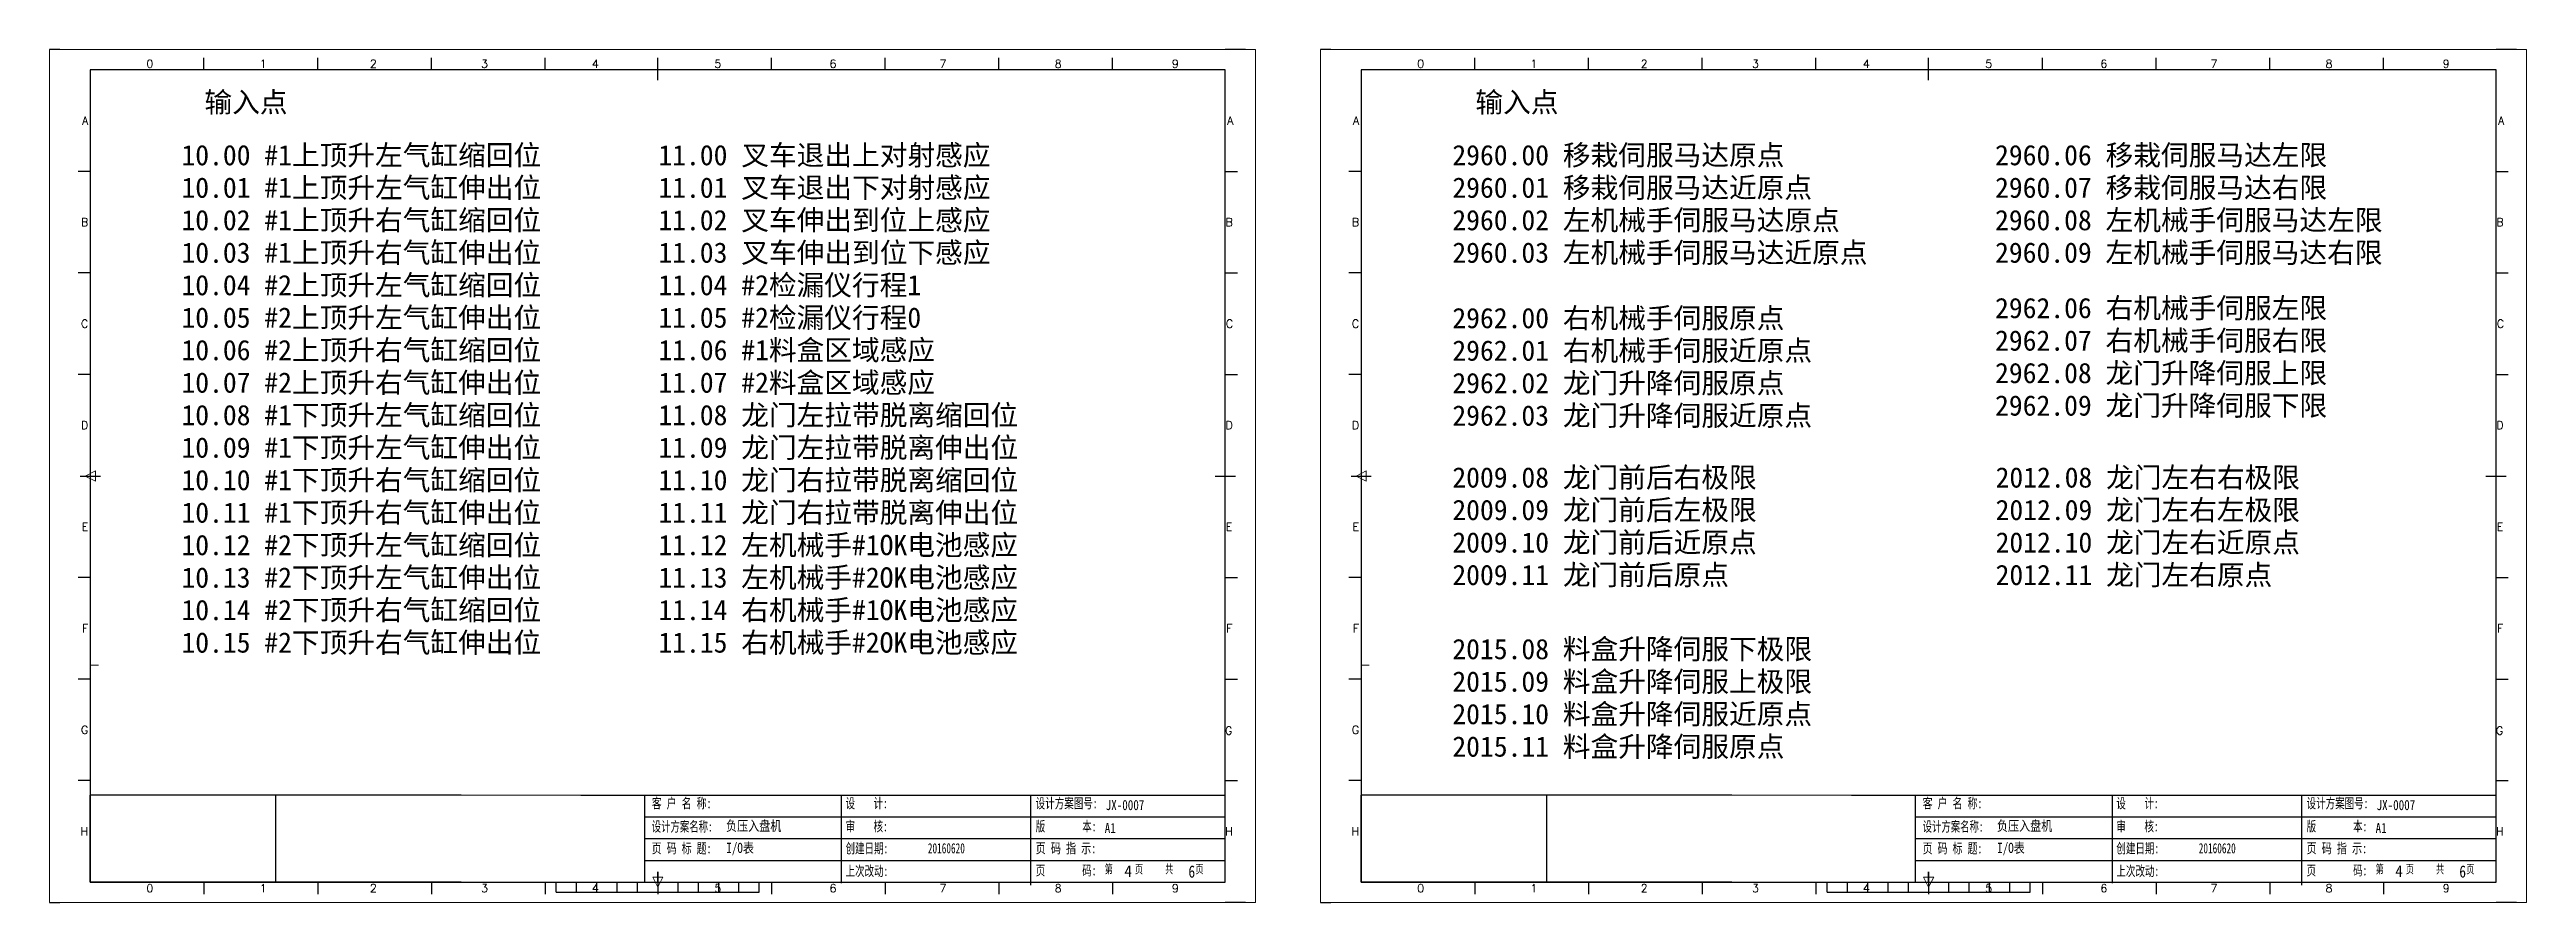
# Model space of a CAD drawing. Extents: x 2368 to 9674, y -1476 to 1321.
# Drawn here: x 4506 to 5116, y 529 to 739 of the extents above; entities that cross this region are included whole.
import ezdxf
from ezdxf.enums import TextEntityAlignment as Align

# ---------------------------------------------------------------- set-up
doc = ezdxf.new("R2010")
doc.units = 0
doc.header["$MEASUREMENT"] = 0
doc.layers.add('AE_BOR', color=1, linetype='Continuous')
doc.layers.add('MISC', color=2, linetype='Continuous')
doc.styles.add('Standard0.67', font='', dxfattribs={"width": 0.67})
doc.styles.add('Standard_0.8', font='', dxfattribs={"width": 0.8})
doc.styles.add('WD', font='romans.shx', dxfattribs={"bigfont": 'gbcbig.shx'})
doc.styles.add('样式 0', font='')
doc.styles.get('Standard0.67').set_extended_font_data('FangSong_GB2312')
doc.styles.get('Standard_0.8').set_extended_font_data('FangSong_GB2312')
doc.styles.get('样式 0').set_extended_font_data('KaiTi_GB2312')

msp = doc.modelspace()

# ---------------------------------------------------------------- texts
at = {"lineweight": 0, "char_height": 5, "attachment_point": 1}
for s, insert, width in [('{\\fSimSun|b0|i0|c134|p2;输入点 }', (4544.45153, 728.5415), 83.4808632), ('{\\fSimSun|b0|i0|c134|p2;输入点 }', (4857.42254, 728.5415), 83.4808632), ('{\\fSimSun|b0|i0|c134|p2;10.00\\C3; #1上顶升左气缸缩回位}', (4538.7878, 715.50226), 108.2457857), ('{\\fSimSun|b0|i0|c134|p2;11.00 \\C3;叉车退出上对射感应}', (4656.23851, 715.50226), 108.2457857), ('{\\fSimSun|b0|i0|c134|p2;\\C0;2960.00 \\C3;移栽伺服马达原点}', (4851.75881, 715.50226), 108.2457857), ('{\\fSimSun|b0|i0|c134|p2;2960.06 \\C3;移栽伺服马达左限}', (4985.40941, 715.50226), 108.2457857), ('{\\fSimSun|b0|i0|c134|p2;10.01\\C3; #1上顶升左气缸伸出位}', (4538.7878, 707.50226), 121.2325334), ('{\\fSimSun|b0|i0|c134|p2;11.01 \\C3;叉车退出下对射感应}', (4656.23851, 707.50226), 121.2325334), ('{\\fSimSun|b0|i0|c134|p2;\\C0;2960.01 \\C3;移栽伺服马达近原点}', (4851.75881, 707.50226), 121.2325334), ('{\\fSimSun|b0|i0|c134|p2;2960.07 \\C3;移栽伺服马达右限}', (4985.40941, 707.50226), 121.2325334), ('{\\fSimSun|b0|i0|c134|p2;10.02 \\C3;#1上顶升右气缸缩回位}', (4538.7878, 699.50226), 127.4814418), ('{\\fSimSun|b0|i0|c134|p2;11.02 \\C3;叉车伸出到位上感应}', (4656.23851, 699.50226), 127.4814418), ('{\\fSimSun|b0|i0|c134|p2;2960.02 \\C3;左机械手伺服马达原点}', (4851.75881, 699.50226), 127.4814418), ('{\\fSimSun|b0|i0|c134|p2;2960.08 \\C3;左机械手伺服马达左限}', (4985.40941, 699.50226), 127.4814418), ('{\\fSimSun|b0|i0|c134|p2;10.03\\C3; #1上顶升右气缸伸出位}', (4538.7878, 691.50226), 107.4536399), ('{\\fSimSun|b0|i0|c134|p2;11.03 \\C3;叉车伸出到位下感应}', (4656.23851, 691.50226), 107.4536399), ('{\\fSimSun|b0|i0|c134|p2;\\C0;2960.03 \\C3;左机械手伺服马达近原点}', (4851.75881, 691.50226), 107.4536399), ('{\\fSimSun|b0|i0|c134|p2;2960.09 \\C3;左机械手伺服马达右限}', (4985.40941, 691.50226), 107.4536399), ('{\\fSimSun|b0|i0|c134|p2;10.04 \\C3;#2上顶升左气缸缩回位}', (4538.7878, 683.50226), 120.0187255), ('{\\fSimSun|b0|i0|c134|p2;\\C1;11.04 #2检漏仪行程1}', (4656.23851, 683.50226), 120.0187255), ('{\\fSimSun|b0|i0|c134|p2;2962.06 \\C3;右机械手伺服左限}', (4985.40941, 677.85603), 108.2457857), ('{\\fSimSun|b0|i0|c134|p2;10.05 \\C3;#2上顶升左气缸伸出位}', (4538.7878, 675.50226), 106.6932961), ('{\\fSimSun|b0|i0|c134|p2;\\C1;11.05 #2检漏仪行程0}', (4656.23851, 675.50226), 106.6932961), ('{\\fSimSun|b0|i0|c134|p2;2962.00 \\C3;右机械手伺服原点}', (4851.75881, 675.38532), 120.0187255), ('{\\fSimSun|b0|i0|c134|p2;1\\C0;0.06 \\C3;#2上顶升右气缸缩回位}', (4538.7878, 667.50226), 100.6913824), ('{\\fSimSun|b0|i0|c134|p2;11.06 \\C3;#1料盒区域感应}', (4656.23851, 667.50226), 100.6913824), ('{\\fSimSun|b0|i0|c134|p2;2962.01 \\C3;右机械手伺服近原点}', (4851.75881, 667.38532), 106.6932961), ('{\\fSimSun|b0|i0|c134|p2;2962.07 \\C3;右机械手伺服右限}', (4985.40941, 669.85603), 121.2325334), ('{\\fSimSun|b0|i0|c134|p2;10.07 \\C3;#2上顶升右气缸伸出位}', (4538.7878, 659.50226), 100.4413051), ('{\\fSimSun|b0|i0|c134|p2;11.07 \\C3;#2料盒区域感应}', (4656.23851, 659.50226), 100.4413051), ('{\\fSimSun|b0|i0|c134|p2;2962.02 \\C3;龙门升降伺服原点}', (4851.75881, 659.38532), 100.6913824), ('{\\fSimSun|b0|i0|c134|p2;2962.08 \\C3;龙门升降伺服上限}', (4985.40941, 661.85603), 127.4814418), ('{\\fSimSun|b0|i0|c134|p2;2962.09 \\C3;龙门升降伺服下限}', (4985.40941, 653.85603), 107.4536399), ('{\\fSimSun|b0|i0|c134|p2;10.08 \\C3;#1下顶升左气缸缩回位}', (4538.7878, 651.50226), 102.9456363), ('{\\fSimSun|b0|i0|c134|p2;11.08 \\C3;龙门左拉带脱离缩回位}', (4656.23851, 651.50226), 102.9456363), ('{\\fSimSun|b0|i0|c134|p2;2962.03 \\C3;龙门升降伺服近原点}', (4851.75881, 651.38532), 100.4413051), ('{\\fSimSun|b0|i0|c134|p2;10.09 \\C3;#1下顶升左气缸伸出位}', (4538.7878, 643.50226), 102.6955589), ('{\\fSimSun|b0|i0|c134|p2;11.09 \\C3;龙门左拉带脱离伸出位}', (4656.23851, 643.50226), 102.6955589), ('{\\fSimSun|b0|i0|c134|p2;10.10 \\C3;#1下顶升右气缸缩回位}', (4538.7878, 635.50226), 105.6965158), ('{\\fSimSun|b0|i0|c134|p2;11.10 \\C3;龙门右拉带脱离缩回位}', (4656.23851, 635.50226), 105.6965158), ('{\\fSimSun|b0|i0|c134|p2;2009.08 \\C3;龙门前后右极限}', (4851.75881, 636.14404), 102.9456363), ('{\\fSimSun|b0|i0|c134|p2;2012.08 \\C3;龙门左右右极限}', (4985.53686, 636.14404), 102.9456363), ('{\\fSimSun|b0|i0|c134|p2;10.11 \\C3;#1下顶升右气缸伸出位}', (4538.7878, 627.50226), 102.2004458), ('{\\fSimSun|b0|i0|c134|p2;11.11 \\C3;龙门右拉带脱离伸出位}', (4656.23851, 627.50226), 102.2004458), ('{\\fSimSun|b0|i0|c134|p2;2009.09 \\C3;龙门前后左极限}', (4851.75881, 628.14404), 102.6955589), ('{\\fSimSun|b0|i0|c134|p2;2012.09 \\C3;龙门左右左极限}', (4985.53686, 628.14404), 102.6955589), ('{\\fSimSun|b0|i0|c134|p2;\\C0;10.12 \\C3;#2下顶升左气缸缩回位}', (4538.7878, 619.50226), 102.7006062), ('{\\fSimSun|b0|i0|c134|p2;11.12 \\C3;左机械手#1OK电池感应}', (4656.23851, 619.50226), 102.7006062), ('{\\fSimSun|b0|i0|c134|p2;2009.10 \\C3;龙门前后近原点}', (4851.75881, 620.14404), 105.6965158), ('{\\fSimSun|b0|i0|c134|p2;2012.10 \\C3;龙门左右近原点}', (4985.53686, 620.14404), 105.6965158), ('{\\fSimSun|b0|i0|c134|p2;10.13 \\C3;#2下顶升左气缸伸出位}', (4538.7878, 611.50226), 100.9500476), ('{\\fSimSun|b0|i0|c134|p2;11.13 \\C3;左机械手#2OK电池感应}', (4656.23851, 611.50226), 100.9500476), ('{\\fSimSun|b0|i0|c134|p2;2009.11 \\C3;龙门前后原点}', (4851.75881, 612.14404), 102.2004458), ('{\\fSimSun|b0|i0|c134|p2;2012.11 \\C3;龙门左右原点}', (4985.53686, 612.14404), 102.2004458), ('{\\fSimSun|b0|i0|c134|p2;10.14 \\C3;#2下顶升右气缸缩回位}', (4538.7878, 603.50226), 102.9506836), ('{\\fSimSun|b0|i0|c134|p2;11.14 \\C3;右机械手#1OK电池感应}', (4656.23851, 603.50226), 102.9506836), ('{\\fSimSun|b0|i0|c134|p2;10.15 \\C3;#2下顶升右气缸伸出位}', (4538.7878, 595.50226), 100.6999702), ('{\\fSimSun|b0|i0|c134|p2;11.15 \\C3;右机械手#2OK电池感应}', (4656.23851, 595.50226), 100.6999702), ('{\\fSimSun|b0|i0|c134|p2;2015.08 \\C3;料盒升降伺服下极限}', (4851.75881, 593.88557), 102.7006062), ('{\\fSimSun|b0|i0|c134|p2;2015.09 \\C3;料盒升降伺服上极限}', (4851.75881, 585.88557), 100.9500476), ('{\\fSimSun|b0|i0|c134|p2;2015.10 \\C3;料盒升降伺服近原点}', (4851.75881, 577.88557), 102.9506836), ('{\\fSimSun|b0|i0|c134|p2;2015.11 \\C3;料盒升降伺服原点}', (4851.75881, 569.88557), 100.6999702)]:
    msp.add_mtext(s, dxfattribs=dict(at, insert=insert, width=width))
at = {"color": 0, "ltscale": 2, "attachment_point": 1}
for s, insert, char_height, width, style in [('{\\fSimSun|b0|i0|c134|p2;\\W0.72;客 户 名 称:}', (4654.60261, 554.67318), 2.5, 16.2476781, 'Standard0.67'), ('{\\fSimSun|b0|i0|c134|p2;\\W0.66;设计方案名称:}', (4654.60261, 548.94457), 2.5, 15.1234231, 'Standard0.67'), ('{\\fSimSun|b0|i0|c134|p2;负压入盘机}', (4672.88968, 549.11136), 2.5, 33.907767, 'Standard_0.8'), ('{\\fSimSun|b0|i0|c134|p2;设    计:}', (4702.31693, 554.67318), 2.5, 12.0312135, 'Standard0.67'), ('{\\fSimSun|b0|i0|c134|p2;审    核:}', (4702.31693, 548.99982), 2.5, 12.0312135, 'Standard0.67'), ('{\\fSimSun|b0|i0|c134|p2;版        本:}', (4749.14981, 548.99982), 2.5, 16.8497761, 'Standard0.67'), ('{\\fSimSun|b0|i0|c134|p2;设计方案图号:}', (4749.14981, 554.67318), 2.5, 15.1643965, 'Standard0.67'), ('{\\f@SimSun|b0|i0|c134|p2;JX-0007}', (4766.38842, 554.23282), 2.5, 33.907767, 'Standard_0.8'), ('{\\fSimSun|b0|i0|c134|p2;\\W0.72;客 户 名 称:}', (4967.57363, 554.67318), 2.5, 16.2476781, 'Standard0.67'), ('{\\fSimSun|b0|i0|c134|p2;\\W0.66;设计方案名称:}', (4967.57363, 548.94457), 2.5, 15.1234231, 'Standard0.67'), ('{\\fSimSun|b0|i0|c134|p2;负压入盘机}', (4985.86069, 549.11136), 2.5, 33.907767, 'Standard_0.8'), ('{\\fSimSun|b0|i0|c134|p2;设    计:}', (5015.28794, 554.67318), 2.5, 12.0312135, 'Standard0.67'), ('{\\fSimSun|b0|i0|c134|p2;审    核:}', (5015.28794, 548.99982), 2.5, 12.0312135, 'Standard0.67'), ('{\\fSimSun|b0|i0|c134|p2;版        本:}', (5062.12082, 548.99982), 2.5, 16.8497761, 'Standard0.67'), ('{\\fSimSun|b0|i0|c134|p2;设计方案图号:}', (5062.12082, 554.67318), 2.5, 15.1643965, 'Standard0.67'), ('{\\f@SimSun|b0|i0|c134|p2;JX-0007}', (5079.35943, 554.23282), 2.5, 33.907767, 'Standard_0.8'), ('{\\fSimSun|b0|i0|c134|p2;\\W0.72;页 码 标 题:}', (4654.60261, 543.57633), 2.5, 15.1234231, 'Standard0.67'), ('{\\fSimSun|b0|i0|c134|p2;创建日期:}', (4702.31693, 543.59258), 2.5, 12.0312135, 'Standard0.67'), ('{\\fSimSun|b0|i0|c134|p2;20160620}', (4722.59414, 543.59258), 2.5, 12.0312135, 'Standard0.67'), ('{\\fSimSun|b0|i0|c134|p2;\\W0.73;页 码 指 示:}', (4749.14981, 543.59258), 2.5, 16.1994502, 'Standard0.67'), ('{\\fSimSun|b0|i0|c134|p2;A1}', (4766.14854, 548.55939), 2.5, 33.907767, 'Standard_0.8'), ('{\\fSimSun|b0|i0|c134|p2;\\W0.72;页 码 标 题:}', (4967.57363, 543.57633), 2.5, 15.1234231, 'Standard0.67'), ('{\\fSimSun|b0|i0|c134|p2;创建日期:}', (5015.28794, 543.59258), 2.5, 12.0312135, 'Standard0.67'), ('{\\fSimSun|b0|i0|c134|p2;20160620}', (5035.56515, 543.59258), 2.5, 12.0312135, 'Standard0.67'), ('{\\fSimSun|b0|i0|c134|p2;\\W0.73;页 码 指 示:}', (5062.12082, 543.59258), 2.5, 16.1994502, 'Standard0.67'), ('{\\fSimSun|b0|i0|c134|p2;A1}', (5079.11955, 548.55939), 2.5, 33.907767, 'Standard_0.8'), ('{\\fSimSun|b0|i0|c134|p2;上次改动:}', (4702.31693, 538.00205), 2.5, 12.0312135, 'Standard0.67'), ('{\\fSimSun|b0|i0|c134|p2;页        码:}', (4749.14981, 538.15185), 2.5, 15.7257887, 'Standard0.67'), ('{\\Fromans,gbcbig|c134;第}    {\\Fromans,gbcbig|c134;页}    {\\Fromans,gbcbig|c134;共}    {\\Fromans,gbcbig|c134;页}', (4766.14642, 538.39731), 2.5, 33.907767, 'Standard_0.8'), ('{\\fSimSun|b0|i0|c134|p2;6}', (4786.77109, 538.11679), 3, 3.7663883, 'Standard_0.8'), ('{\\fSimSun|b0|i0|c134|p2;上次改动:}', (5015.28794, 538.00205), 2.5, 12.0312135, 'Standard0.67'), ('{\\fSimSun|b0|i0|c134|p2;页        码:}', (5062.12082, 538.15185), 2.5, 15.7257887, 'Standard0.67'), ('{\\Fromans,gbcbig|c134;第}    {\\Fromans,gbcbig|c134;页}    {\\Fromans,gbcbig|c134;共}    {\\Fromans,gbcbig|c134;页}', (5079.11743, 538.39731), 2.5, 33.907767, 'Standard_0.8'), ('{\\fSimSun|b0|i0|c134|p2;6}', (5099.74211, 538.11679), 3, 3.7663883, 'Standard_0.8')]:
    msp.add_mtext(s, dxfattribs=dict(at, insert=insert, char_height=char_height, width=width, style=style))
at = {"layer": 'MISC', "color": 0, "attachment_point": 1}
for s, insert, char_height, width, style in [('{\\fSimSun|b0|i0|c134|p2;I/O表}', (4672.95904, 543.67843), 2.5, 24.1794102, 'Standard_0.8'), ('{\\fSimSun|b0|i0|c134|p2;I/O表}', (4985.93005, 543.67843), 2.5, 24.1794102, 'Standard_0.8'), ('4', (4770.98, 538.09221), 2.8, 3.0699683, '样式 0'), ('4', (5083.95101, 538.09221), 2.8, 3.0699683, '样式 0')]:
    msp.add_mtext(s, dxfattribs=dict(at, insert=insert, char_height=char_height, width=width, style=style))

# ---------------------------------------------------------------- blocks, each defined once
blk = doc.blocks.new('gb_a2_a')
for p, q in [((584, 410), (25, 410)), ((25, 410), (25, 10)), ((584, 10), (584, 410)), ((25, 10), (584, 10))]:
    blk.add_line(p, q)
at = {"lineweight": 9, "ltscale": 0.1}
blk.add_line((25, 116.9), (29, 116.9), dxfattribs=at)
at = {"layer": 'AE_BOR', "lineweight": 30}
for p, q in [((10, 420), (4.9, 420)), ((594, 420), (584, 420)), ((4.9, 0), (10, 0)), ((594, 0), (584, 0))]:
    blk.add_line(p, q, dxfattribs=at)
at = {"layer": 'AE_BOR', "color": 1, "lineweight": 15}
for p, q in [((4.9, 420), (598.9, 420)), ((4.9, 0), (4.9, 420)), ((598.9, 420), (598.9, 0)), ((22.5, 210), (27.5, 212.5)), ((27.5, 207.5), (22.5, 210)), ((27.5, 212.5), (27.5, 207.5)), ((304.5, 7.5), (302, 12.5)), ((302, 12.5), (307, 12.5)), ((307, 12.5), (304.5, 7.5)), ((598.9, 0), (4.9, 0))]:
    blk.add_line(p, q, dxfattribs=at)
at = {"layer": 'AE_BOR'}
for p, q in [((81, 410), (81, 416)), ((137, 410), (137, 416)), ((193, 410), (193, 416)), ((249, 410), (249, 416)), ((304.5, 410), (304.5, 416)), ((360.5, 410), (360.5, 416)), ((416.5, 410), (416.5, 416)), ((472.5, 410), (472.5, 416)), ((528.5, 410), (528.5, 416)), ((25, 360), (19, 360)), ((584, 360), (590, 360)), ((25, 310), (19, 310)), ((584, 310), (590, 310)), ((25, 260), (19, 260)), ((584, 260), (590, 260)), ((25, 160), (19, 160)), ((584, 160), (590, 160)), ((25, 110), (19, 110)), ((584, 110), (590, 110)), ((25, 60), (19, 60)), ((584, 60), (590, 60)), ((81, 10), (81, 4)), ((137, 10), (137, 4)), ((193, 10), (193, 4)), ((249, 10), (249, 4)), ((304.5, 10), (304.5, 4)), ((360.5, 10), (360.5, 4)), ((416.5, 10), (416.5, 4)), ((472.5, 10), (472.5, 4)), ((528.5, 10), (528.5, 4))]:
    blk.add_line(p, q, dxfattribs=at)
at = {"layer": 'AE_BOR', "color": 2, "lineweight": 30}
for p, q in [((304.5, 405), (304.5, 415)), ((20, 210), (30, 210)), ((579, 210), (589, 210)), ((304.5, 10), (304.5, 15)), ((304.5, 15), (304.5, 5)), ((254.5, 5), (254.5, 10)), ((254.5, 5), (354.5, 5)), ((264.5, 5), (264.5, 10)), ((274.5, 5), (274.5, 10)), ((284.5, 5), (284.5, 10)), ((294.5, 5), (294.5, 10)), ((304.5, 10), (304.5, 5)), ((314.5, 5), (314.5, 10)), ((324.5, 5), (324.5, 10)), ((334.5, 5), (334.5, 10)), ((344.5, 5), (344.5, 10)), ((354.5, 5), (354.5, 10))]:
    blk.add_line(p, q, dxfattribs=at)
at = {"layer": 'AE_BOR', "style": 'WD'}
for s, p in [('0', (54.3, 411)), ('1', (110.1, 411)), ('2', (164.4, 411)), ('3', (219.2, 411)), ('4', (273.8, 411)), ('5', (334.1, 411)), ('6', (390.8, 411)), ('7', (445, 411)), ('8', (501.7, 411)), ('9', (559.4, 411)), ('0', (54.3, 5)), ('1', (110.1, 5)), ('2', (164.4, 5)), ('3', (219.2, 5)), ('4', (273.8, 5)), ('5', (334.1, 5)), ('6', (390.8, 5)), ('7', (445, 5)), ('8', (501.7, 5)), ('9', (559.4, 5))]:
    blk.add_text(s, height=4, dxfattribs=at).set_placement(p, align=Align.CENTER)
for s, p in [('A', (24, 385)), ('A', (588, 385)), ('B', (24, 335)), ('B', (587.7, 335)), ('C', (24, 285)), ('C', (587.9, 285)), ('D', (24, 235)), ('D', (587.7, 235)), ('E', (24, 185)), ('E', (587.5, 185)), ('F', (24, 135)), ('F', (587.5, 135)), ('F', (587.5, 135)), ('G', (24, 85)), ('G', (587.5, 84.6)), ('H', (24, 35)), ('H', (587.7, 35))]:
    blk.add_text(s, height=4, dxfattribs=at).set_placement(p, align=Align.MIDDLE_RIGHT)

# ---------------------------------------------------------------- linework, layer by layer
at = {"color": 0, "ltscale": 2}
for p, q in [((4516.33406, 533.99549), (4516.33406, 555.44158)), ((4607.639, 555.44158), (4516.33406, 555.44158)), ((4637.10064, 555.44158), (4795.83406, 555.44158)), ((4652.7991, 555.44158), (4652.7991, 533.99549)), ((4701.36497, 533.73105), (4701.36497, 555.44158)), ((4747.94515, 533.23759), (4747.94515, 555.44158)), ((4795.83406, 533.99549), (4795.83406, 555.44158)), ((4829.30507, 533.99549), (4829.30507, 555.44158)), ((4920.61002, 555.44158), (4829.30507, 555.44158)), ((4950.07165, 555.44158), (5108.80507, 555.44158)), ((4965.77011, 555.44158), (4965.77011, 533.99549)), ((5014.33598, 533.73105), (5014.33598, 555.44158)), ((5060.91617, 533.23759), (5060.91617, 555.44158)), ((5108.80507, 533.99549), (5108.80507, 555.44158)), ((4765.83623, 539.35701), (4795.83406, 539.35701)), ((5078.80724, 539.35701), (5108.80507, 539.35701)), ((4607.639, 533.99549), (4516.33406, 533.99549)), ((4765.83623, 533.99549), (4795.83406, 533.99549)), ((4920.61002, 533.99549), (4829.30507, 533.99549)), ((5078.80724, 533.99549), (5108.80507, 533.99549))]:
    msp.add_line(p, q, dxfattribs=at)
at = {"color": 0}
for p, q in [((4561.98653, 555.44158), (4561.98653, 533.99549)), ((4874.95754, 555.44158), (4874.95754, 533.99549))]:
    msp.add_line(p, q, dxfattribs=at)
at = {"lineweight": 9, "ltscale": 0.1}
for p, q in [((4607.639, 555.44158), (4637.10064, 555.44158)), ((4920.61002, 555.44158), (4950.07165, 555.44158)), ((4607.639, 533.99549), (4637.10064, 533.99549)), ((4635.74329, 533.99549), (4635.74329, 533.99549)), ((4635.74329, 533.99549), (4635.74329, 533.99549)), ((4920.61002, 533.99549), (4950.07165, 533.99549)), ((4948.7143, 533.99549), (4948.7143, 533.99549)), ((4948.7143, 533.99549), (4948.7143, 533.99549))]:
    msp.add_line(p, q, dxfattribs=at)
for p, q in [((4652.7991, 550.08006), (4697.05064, 550.08006)), ((4697.05064, 550.08006), (4765.83623, 550.08006)), ((4765.83623, 550.08006), (4795.83406, 550.08006)), ((4965.77011, 550.08006), (5010.02165, 550.08006)), ((5010.02165, 550.08006), (5078.80724, 550.08006)), ((5078.80724, 550.08006), (5108.80507, 550.08006)), ((4652.7991, 544.71854), (4697.05064, 544.71854)), ((4697.05064, 544.71854), (4765.83623, 544.71854)), ((4765.83623, 544.71854), (4795.83406, 544.71854)), ((4965.77011, 544.71854), (5010.02165, 544.71854)), ((5010.02165, 544.71854), (5078.80724, 544.71854)), ((5078.80724, 544.71854), (5108.80507, 544.71854)), ((4652.7991, 539.35701), (4697.05064, 539.35701)), ((4697.05064, 539.35701), (4765.83623, 539.35701)), ((4965.77011, 539.35701), (5010.02165, 539.35701)), ((5010.02165, 539.35701), (5078.80724, 539.35701)), ((4637.10064, 533.99549), (4697.05064, 533.99549)), ((4637.10064, 533.99549), (4697.05064, 533.99549)), ((4697.05064, 533.99549), (4765.83623, 533.99549)), ((4950.07165, 533.99549), (5010.02165, 533.99549)), ((4950.07165, 533.99549), (5010.02165, 533.99549)), ((5010.02165, 533.99549), (5078.80724, 533.99549))]:
    msp.add_line(p, q)

# ---------------------------------------------------------------- block references
at = {"xscale": 0.5, "yscale": 0.5, "zscale": 0.5}
for p in [(4503.83406, 528.99549), (4816.80507, 528.99549)]:
    msp.add_blockref('gb_a2_a', p, dxfattribs=at)

msp.set_redraw_order([(e.dxf.handle, doc.entitydb.next_handle()) for e in msp.query("TEXT MTEXT ATTDEF DIMENSION ARC_DIMENSION")])  # texts and dimensions are drawn at this point

doc.saveas('drawing.dxf')
